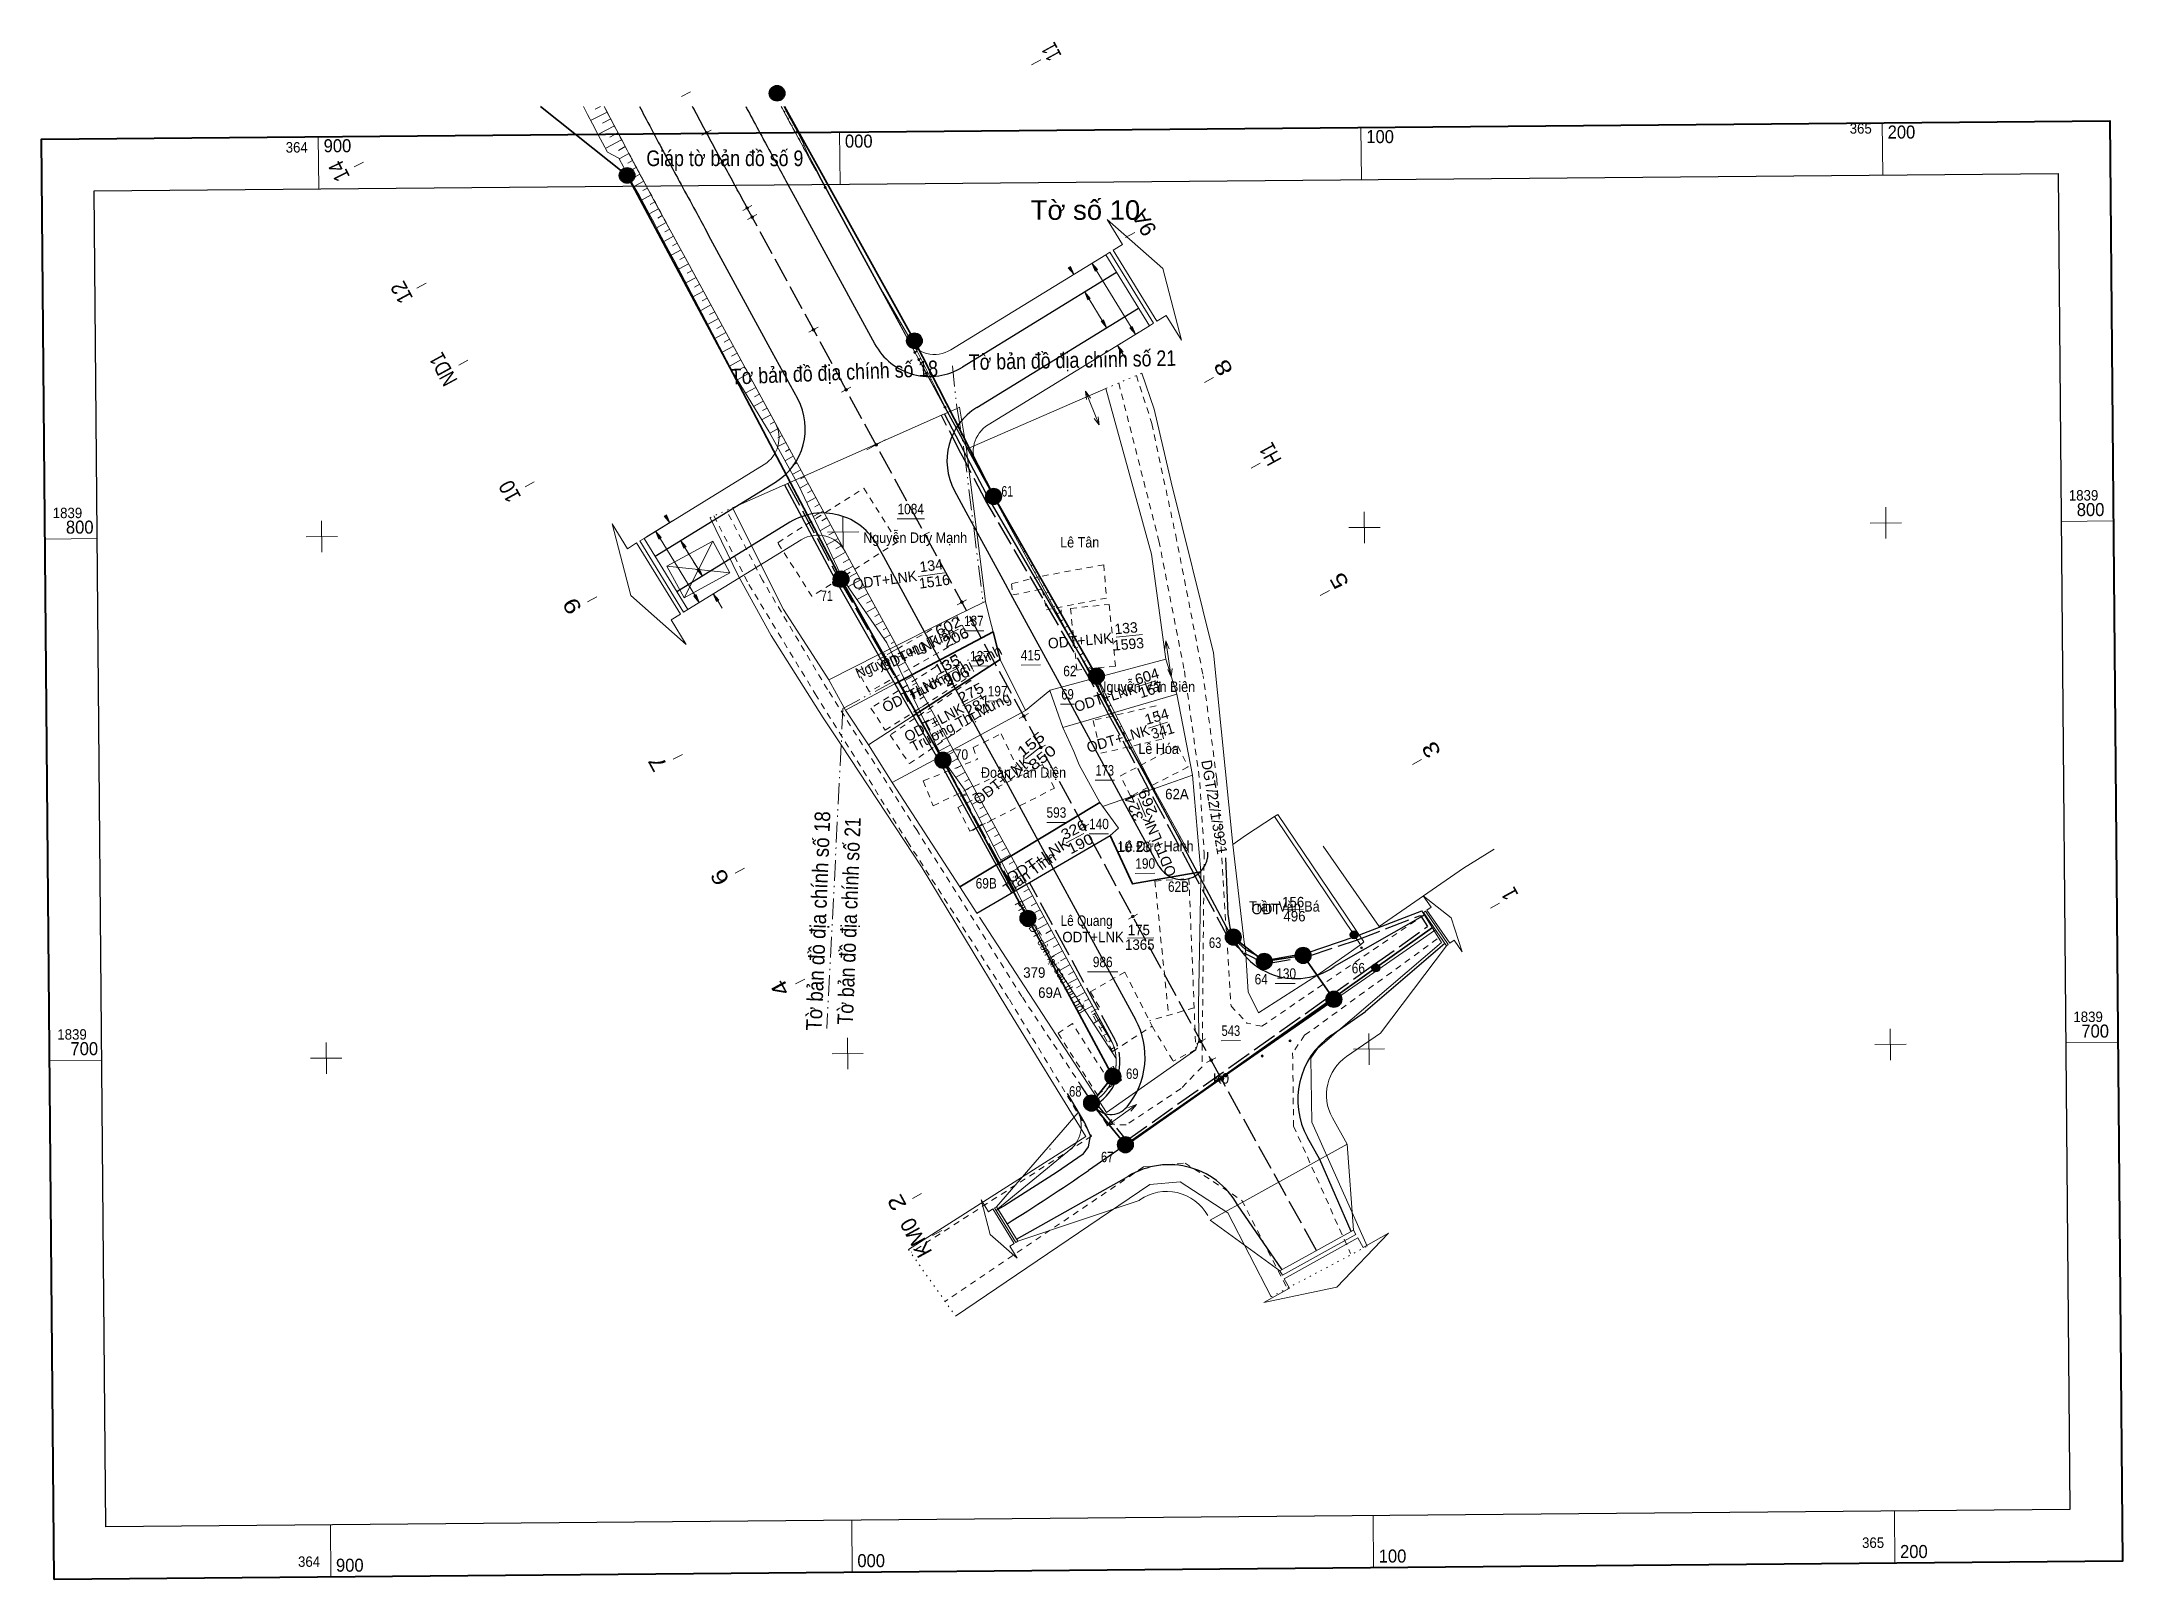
# Model space of a CAD drawing. Header units: metres. Extents: x 364960 to 552629, y 1839099 to 1839886.
# Drawn here: x 551407.5 to 551806.5, y 1839098.6 to 1839393.4 of the extents above; entities outside this region: 2.
import ezdxf
from ezdxf.enums import TextEntityAlignment as Align

# ---------------------------------------------------------------- set-up
doc = ezdxf.new("R2010")
doc.units = ezdxf.units.M
doc.header["$LTSCALE"] = 0.8
doc.header["$PDMODE"] = 32
doc.header["$PDSIZE"] = 0.4
for name, pattern in [('DASH_DOUBLE_DOT', [9.2, 5, -1.2, 0.3, -1.2, 0.3, -1.2]), ('DOTTED', [1.5, 0.3, -1.2]), ('LONG_DASHED', [7.5, 6, -1.5]), ('SHORT_DASHED', [2.7, 1.5, -1.2])]:
    doc.linetypes.add(name, pattern=pattern)
for name, color, linetype, lineweight in [('1', 7, 'Continuous', 13), ('10', 7, 'Continuous', 13), ('13', 7, 'Continuous', 13), ('2', 7, 'Continuous', 13), ('21', 7, 'DASH_DOUBLE_DOT', 13), ('22', 7, 'SHORT_DASHED', 13), ('31', 7, 'Continuous', 13), ('32', 7, 'Continuous', 13), ('49', 7, 'Continuous', 25), ('5', 7, 'Continuous', 13), ('50', 7, 'LONG_DASHED', 25), ('51', 7, 'Continuous', 25), ('52', 7, 'Continuous', 13), ('62', 7, 'Continuous', 25), ('63', 7, 'Continuous', 13), ('9', 7, 'Continuous', 13)]:
    doc.layers.add(name, color=color, linetype=linetype, lineweight=lineweight)
doc.layers.add('15', color=7, linetype='Continuous')
doc.layers.add('54', color=7, linetype='Continuous')

msp = doc.modelspace()

# ---------------------------------------------------------------- texts
at = {"layer": '1', "width": 0.95}
msp.add_text('K0', height=2, dxfattribs=at).set_placement((551633.615, 1839193.61), align=Align.CENTER)
at = {"layer": '13'}
for s, rotation, p in [('134', 7.561, (551578.1834, 1839291.9338)), ('ODT+LNK ', 7.561, (551569.6484, 1839289.2253)), ('1516', 7.561, (551578.7884, 1839288.8787)), ('133', 5.01, (551615.4977, 1839279.9318)), ('ODT+LNK ', 25.533, (551574.729, 1839275.3686)), ('ODT+LNK ', 5.01, (551607.0727, 1839277.5669)), ('1593', 5.01, (551615.9577, 1839276.8666)), ('ODT+LNK ', 26.711, (551575.1755, 1839267.6321)), ('ODT+LNK ', 17.345, (551612.1419, 1839266.7851)), ('ODT+LNK ', 27.834, (551579.3681, 1839262.1222)), ('ODT+LNK ', 16.353, (551614.5184, 1839258.8711)), ('341', 16.353, (551622.7084, 1839260.2545)), ('DGT/22/1/3921', 279.773, (551631.3724, 1839246.4597)), ('ODT+LNK ', 112.552, (551622.5939, 1839239.9015))]:
    msp.add_text(s, height=2, rotation=rotation, dxfattribs=at).set_placement(p, align=Align.CENTER)
for s, height, rotation, width, p in [('602', 1.999, 25.533, 1.15, (551581.7391, 1839280.353)), ('206', 2, 25.533, 1.15, (551583.209, 1839278.233)), ('135', 2, 26.711, 1.15, (551581.5205, 1839272.9977)), ('206', 2, 26.711, 1.15, (551583.3355, 1839270.7501)), ('604', 2, 17.345, 1.05, (551619.7069, 1839270.7374)), ('275', 2, 27.834, 1.15, (551586.0931, 1839267.6366)), ('167', 2, 17.345, 1.05, (551620.4769, 1839268.1705)), ('287', 2, 27.834, 1.15, (551587.3531, 1839265.1966)), ('154', 2, 16.353, 1.05, (551621.5734, 1839263.023)), ('155', 2, 38.505, 1.3, (551597.7924, 1839257.882)), ('ODT+LNK ', 2, 38.505, 1.05, (551592.5324, 1839251.2156)), ('850', 2, 38.505, 1.3, (551599.9624, 1839255.3158)), ('324', 2, 112.552, 1.15, (551617.8593, 1839246.8415)), ('269', 2, 112.552, 1.15, (551620.4952, 1839247.9015)), ('326', 2, 26.94, 1.15, (551605.852, 1839241.4151)), ('ODT+LNK', 2, 32.149, 1.1, (551599.0329, 1839235.5553)), ('190', 2, 26.94, 1.15, (551607.087, 1839238.7127))]:
    msp.add_text(s, height=height, rotation=rotation, dxfattribs=dict(at, width=width)).set_placement(p, align=Align.CENTER)
at = {"layer": '13', "width": 0.95}
for s, p in [('156', (551647.45, 1839227.41)), ('496', (551647.71, 1839224.71)), ('ODT+LNK ', (551609.45, 1839220.72)), ('1365', (551618.045, 1839219.26)), ('175', (551617.865, 1839222.07)), ('379', (551597.825, 1839213.91))]:
    msp.add_text(s, height=2, dxfattribs=at).set_placement(p, align=Align.CENTER)
at = {"layer": '13'}
msp.add_text('ODT', height=2, dxfattribs=at).set_placement((551642.275, 1839226.09), align=Align.CENTER)
at = {"layer": '15'}
for s, width, p in [('Nguyễn Duy Mạnh', 0.9, (551574.97, 1839297.27)), ('Lê Tân', 0.9, (551606.53, 1839296.39)), ('Nguyễn Văn Biên', 0.9, (551619.29, 1839268.7)), ('Lê Hóa', 0.9, (551621.65, 1839256.82)), ('Đoàn Văn Diện', 0.9, (551595.75, 1839252.24)), ('Lê Đức Hanh', 0.9, (551621.195, 1839238.14)), ('Trần Văn Bá', 0.9, (551645.775, 1839226.59)), ('Lê Quang', 0.85, (551607.85, 1839223.86))]:
    msp.add_text(s, height=2, dxfattribs=dict(at, width=width)).set_placement(p, align=Align.CENTER)
at = {"layer": '15', "width": 0.9}
msp.add_text('Nguyễn Long Tuấn', height=2, rotation=23.271, dxfattribs=at).set_placement((551573.5049, 1839275.2795), align=Align.CENTER)
at = {"layer": '15'}
for s, rotation, p in [('Trương Thị Bình', 27.085, (551583.0447, 1839271.5002)), ('Trương Thị Mừng', 27.639, (551584.1211, 1839262.0712)), ('Trần Tính', 35.525, (551597.504, 1839233.2212))]:
    msp.add_text(s, height=2, rotation=rotation, dxfattribs=at).set_placement(p, align=Align.CENTER)
at = {"layer": '2', "width": 0.85}
msp.add_text('Giáp tờ bản đồ số 9', height=3, dxfattribs=at).set_placement((551538.485, 1839369.49), align=Align.CENTER)
at = {"layer": '2'}
msp.add_text('Phần DT còn lại sau thu hồi', height=1.5, rotation=300.536, dxfattribs=at).set_placement((551600.2429, 1839217.4861), align=Align.CENTER)
at = {"layer": '21'}
for s, rotation, width, p in [('Tờ bản đồ địa chính số 18', 2.372, 0.85, (551559.5529, 1839328.4285)), ('Tờ bản đồ địa chính số 21', 1.177, 0.85, (551605.1692, 1839330.8134)), ('Tờ bản đồ địa chính số 18', 87.676, 0.9, (551557.8843, 1839224.7392)), ('Tờ bản đồ địa chính số 21', 87.813, 0.85, (551563.7913, 1839224.7528))]:
    msp.add_text(s, height=3, rotation=rotation, dxfattribs=dict(at, width=width)).set_placement(p, align=Align.CENTER)
at = {"layer": '32'}
for s, rotation, width, p in [('11', 118.568, 0.7, (551603.13, 1839390.73)), ('14', 116.303, 0.85, (551466.66, 1839367.48)), ('12', 118.208, 0.9, (551478.77, 1839344.21)), ('ND1', 118.568, 0.8, (551487.33, 1839328.43)), ('8', 118.568, 1.25, (551636.02, 1839330.32)), ('H1', 118.568, 0.8, (551645.35, 1839313.2)), ('10', 118.568, 0.9, (551499.5, 1839306.08)), ('5', 118.568, 1.25, (551658.26, 1839289.49)), ('9', 118.568, 1.25, (551511.17, 1839284.64)), ('3', 118.568, 1.25, (551675.9, 1839257.09)), ('7', 118.568, 1.25, (551527.59, 1839254.48)), ('6', 118.568, 1.25, (551539.49, 1839232.63)), ('1', 118.568, 0.9, (551690.74, 1839229.82)), ('4', 118.568, 1.25, (551551.06, 1839211.37)), ('2', 118.568, 1.25, (551573.44, 1839170.27)), ('KM0', 118.568, 0.95, (551578.31, 1839161.34))]:
    msp.add_text(s, height=3, rotation=rotation, dxfattribs=dict(at, width=width)).set_placement(p)
msp.add_text('9A', height=3, rotation=118.568, dxfattribs=at).set_placement((551621.4, 1839357.18))
at = {"layer": '5'}
for s, width, p in [('1084', 0.85, (551574.125, 1839302.76)), ('137', 0.85, (551586.23, 1839281.31)), ('127', 0.85, (551587.39, 1839274.56)), ('415', 0.85, (551597.125, 1839274.75)), ('197', 0.85, (551590.79, 1839267.85)), ('69', 0.8, (551604.195, 1839267.25)), ('173', 0.8, (551611.325, 1839252.67)), ('593', 0.85, (551602.06, 1839244.58)), ('140', 0.85, (551610.215, 1839242.39)), ('10.23', 0.95, (551616.905, 1839238)), ('190', 0.85, (551619.085, 1839234.81)), ('986', 0.85, (551610.94, 1839215.94)), ('130', 0.85, (551646.115, 1839213.72)), ('130', 0.85, (551646.115, 1839213.72)), ('543', 0.8, (551635.505, 1839202.76))]:
    msp.add_text(s, height=2, dxfattribs=dict(at, width=width)).set_placement(p, align=Align.CENTER)
at = {"layer": '54'}
for s, width, p in [('61', 0.75, (551591.51, 1839306.16)), ('71', 0.75, (551556.94, 1839286.14)), ('62', 0.85, (551603.37, 1839271.7)), ('70', 0.85, (551582.59, 1839255.7)), ('62A', 0.95, (551622.91, 1839248.12)), ('69B', 0.85, (551586.58, 1839231.01)), ('62B', 0.85, (551623.45, 1839230.38)), ('63', 0.8, (551631.3, 1839219.63)), ('66', 0.85, (551658.69, 1839214.75)), ('64', 0.85, (551640.07, 1839212.64)), ('69A', 0.95, (551598.56, 1839210.06)), ('69', 0.8, (551615.42, 1839194.52)), ('68', 0.8, (551604.49, 1839191.13)), ('67', 0.8, (551610.61, 1839178.56))]:
    msp.add_text(s, height=2, dxfattribs=dict(at, width=width)).set_placement(p)
at = {"layer": '63', "width": 0.95}
for s, height, p in [('100', 2.5, (551661.48, 1839373.9)), ('200', 2.5, (551761.45, 1839374.77)), ('900', 2.5, (551461.55, 1839372.15)), ('000', 2.5, (551561.51, 1839373.03)), ('1839', 2, (551409.6, 1839302.01)), ('1839', 2, (551796.19, 1839305.39)), ('800', 2.5, (551797.71, 1839302.41)), ('800', 2.5, (551412.13, 1839299.04)), ('1839', 2, (551797.06, 1839205.43)), ('700', 2.5, (551798.59, 1839202.44)), ('1839', 2, (551410.48, 1839202.05)), ('700', 2.5, (551413, 1839199.07)), ('200', 2.5, (551763.83, 1839102.68)), ('900', 2.5, (551463.92, 1839100.06)), ('000', 2.5, (551563.89, 1839100.93)), ('100', 2.5, (551663.86, 1839101.81))]:
    msp.add_text(s, height=height, dxfattribs=at).set_placement(p)
for s, p in [('365', (551758.41, 1839375.71)), ('364', (551458.51, 1839372.09)), ('365', (551760.78, 1839104.62)), ('364', (551460.88, 1839100.99))]:
    msp.add_text(s, height=2, dxfattribs=at).set_placement(p, align=Align.RIGHT)
at = {"layer": '63', "width": 1.05}
msp.add_text('Tờ số 10', height=3.75, dxfattribs=at).set_placement((551607.625, 1839359.2), align=Align.CENTER)

# ---------------------------------------------------------------- hatches: boundary and pattern name
at = {"layer": '32'}
for points in [[(551549.99, 1839383.45, 1), (551546.99, 1839383.45, 1)], [(551521.24, 1839367.7, 1), (551518.24, 1839367.7, 1)], [(551604.78, 1839350.26), (551605.39, 1839348.75), (551604.33, 1839349.98)], [(551609.46, 1839349.38), (551608.85, 1839350.88), (551609.91, 1839349.66)], [(551608.09, 1839343.84), (551607.48, 1839345.35), (551608.55, 1839344.12)], [(551608.09, 1839343.84), (551607.48, 1839345.35), (551608.55, 1839344.12)], [(551611.06, 1839340.03), (551611.67, 1839338.53), (551610.61, 1839339.75)], [(551611.06, 1839340.03), (551611.67, 1839338.53), (551610.61, 1839339.75)], [(551576.32, 1839336.01, 1), (551573.32, 1839336.01, 1)], [(551616.61, 1839338.75), (551617.22, 1839337.25), (551616.16, 1839338.47)], [(551614.38, 1839333.62), (551613.77, 1839335.12), (551614.83, 1839333.9)], [(551591.51, 1839306.17, 1), (551588.51, 1839306.17, 1)], [(551527.29, 1839302.64), (551527.9, 1839301.14), (551526.83, 1839302.36)], [(551525.82, 1839297.99), (551525.21, 1839299.49), (551526.27, 1839298.27)], [(551530.6, 1839296.23), (551529.99, 1839297.73), (551531.06, 1839296.51)], [(551530.6, 1839296.23), (551529.99, 1839297.73), (551531.06, 1839296.51)], [(551533.57, 1839292.42), (551534.18, 1839290.92), (551533.11, 1839292.14)], [(551533.57, 1839292.42), (551534.18, 1839290.92), (551533.11, 1839292.14)], [(551562.26, 1839290.32, 1), (551559.26, 1839290.32, 1)], [(551532.97, 1839287.36), (551533.58, 1839285.86), (551532.52, 1839287.08)], [(551536.88, 1839286.01), (551536.27, 1839287.51), (551537.34, 1839286.28)], [(551611.22, 1839271.74, 1), (551608.22, 1839271.74, 1)], [(551581.8, 1839255.62, 1), (551578.8, 1839255.62, 1)], [(551598.09, 1839225.3, 1), (551595.09, 1839225.3, 1)], [(551637.47, 1839221.7, 1), (551634.47, 1839221.7, 1)], [(551643.41, 1839217.04, 1), (551640.41, 1839217.04, 1)], [(551650.87, 1839218.2, 1), (551647.87, 1839218.2, 1)], [(551656.76, 1839209.78, 1), (551653.76, 1839209.78, 1)], [(551614.38, 1839194.98, 1), (551611.38, 1839194.98, 1)], [(551610.29, 1839189.9, 1), (551607.29, 1839189.9, 1)], [(551616.79, 1839181.91, 1), (551613.79, 1839181.91, 1)]]:
    msp.add_hatch(color=256, dxfattribs=at).paths.add_polyline_path(points)
at = {"layer": '51'}
for points in [[(551589.8909, 1839305.6884, 1), (551588.3909, 1839305.6884, 1)], [(551560.688, 1839289.6669, 1), (551559.188, 1839289.6669, 1)], [(551609.8654, 1839271.4613, 1), (551608.3654, 1839271.4613, 1)], [(551580.5251, 1839255.1487, 1), (551579.0251, 1839255.1487, 1)], [(551636.4738, 1839221.7259, 1), (551634.9738, 1839221.7259, 1)], [(551659.9, 1839222.14, 1), (551658.4, 1839222.14, 1)], [(551643.03, 1839217.3, 1), (551641.53, 1839217.3, 1)], [(551664.04, 1839215.8, 1), (551662.54, 1839215.8, 1)], [(551613.6246, 1839194.8126, 1), (551612.1246, 1839194.8126, 1)], [(551609.5803, 1839189.6985, 1), (551608.0803, 1839189.6985, 1)], [(551616.1481, 1839181.7678, 1), (551614.6481, 1839181.7678, 1)]]:
    msp.add_hatch(color=256, dxfattribs=at).paths.add_polyline_path(points)

# ---------------------------------------------------------------- linework, layer by layer
at = {"layer": '1'}
msp.add_line((551608.05, 1839215.05), (551613.82, 1839215.05), dxfattribs=at)
msp.add_lwpolyline([(551612.47, 1839202.11), (551603.56, 1839218.47), (551596.3, 1839231.81)], dxfattribs=at)
msp.add_arc((551604.5348, 1839197.8586), 8.9999, 307.18339, 28.56796, dxfattribs=at)
at = {"layer": '10', "linetype": 'DOTTED'}
for p, q in [((551611.55, 1839326.87), (551618.41, 1839329.8)), ((551535.64, 1839302.1), (551539.97, 1839304.01)), ((551573.69, 1839161.8), (551582.74, 1839149.02)), ((551643.21, 1839152.74), (551661.67, 1839162.46))]:
    msp.add_line(p, q, dxfattribs=at)
at = {"layer": '10'}
for p, q in [((551620.3, 1839295.12), (551623.02, 1839275)), ((551589.32, 1839282.64), (551589.92, 1839280.23)), ((551609.2, 1839271.29), (551623.02, 1839275)), ((551600.78, 1839269), (551596.13, 1839265.11)), ((551603.32, 1839261.91), (551600.78, 1839269)), ((551612.75, 1839264.66), (551625.16, 1839268.29)), ((551566.04, 1839258.56), (551561.62, 1839265.22)), ((551603.32, 1839261.91), (551612.75, 1839264.66)), ((551570.58, 1839251.32), (551566.04, 1839258.56)), ((551606.44, 1839254.74), (551610.37, 1839247.48)), ((551570.58, 1839251.32), (551583.55, 1839231.34)), ((551610.37, 1839247.48), (551613.96, 1839242.61)), ((551643.9, 1839244.8), (551644.52, 1839245.23)), ((551612.34, 1839241.18), (551613.96, 1839242.61)), ((551663.93, 1839223.76), (551653.19, 1839239.13)), ((551586.82, 1839226.27), (551583.55, 1839231.34)), ((551672.14, 1839226.73), (551675.93, 1839220.66)), ((551652, 1839214.34), (551660.38, 1839220.23)), ((551660.38, 1839220.23), (551661.03, 1839220.81)), ((551652, 1839214.34), (551640.84, 1839207.18))]:
    msp.add_line(p, q, dxfattribs=at)
at = {"layer": '10', "lineweight": 25}
msp.add_line((551650.13, 1839218.68), (551659.33, 1839221.79), dxfattribs=at)
at = {"layer": '10'}
for points in [[(551618.41, 1839329.8), (551620.79, 1839322.93), (551624.04, 1839308.89), (551632.18, 1839276.19), (551635.89, 1839239.46)], [(551584.82, 1839315.25), (551611.55, 1839326.87), (551620.3, 1839295.12)], [(551558.39, 1839270.99), (551549.72, 1839284.49), (551539.97, 1839304.01), (551549.89, 1839308.4), (551580.62, 1839321.99), (551583.01, 1839323.06), (551583.48, 1839323.27), (551584.82, 1839315.25)], [(551584.82, 1839315.25), (551585.04, 1839313.53), (551588.47, 1839286.04)], [(551535.64, 1839302.1), (551541.08, 1839290.92), (551547.38, 1839279.51), (551557.33, 1839263.76), (551560.79, 1839258.53), (551576.32, 1839234.99), (551592.57, 1839208.15), (551607.69, 1839183.47), (551573.69, 1839161.8)], [(551558.39, 1839270.99), (551567.9, 1839275.79), (551582.9, 1839283.37), (551588.01, 1839285.82), (551588.47, 1839286.04)], [(551561.62, 1839265.22), (551571.09, 1839270.24), (551589.92, 1839280.23)], [(551589.92, 1839280.23), (551591.26, 1839274.9), (551596.13, 1839265.11)], [(551566.04, 1839258.56), (551574.61, 1839264.12), (551591.26, 1839274.9)], [(551623.02, 1839275), (551625.16, 1839268.29), (551628.17, 1839252.73), (551629.77, 1839234.23)], [(551561.62, 1839265.22), (551561.37, 1839265.66), (551558.39, 1839270.99)], [(551600.78, 1839269), (551600.84, 1839269.04), (551609.2, 1839271.29)], [(551570.58, 1839251.32), (551579.27, 1839256.02), (551596.13, 1839265.11)], [(551606.44, 1839254.74), (551605.39, 1839257.26), (551603.32, 1839261.91)], [(551610.88, 1839246.75), (551620.54, 1839250.09), (551628.17, 1839252.73)], [(551659.33, 1839221.79), (551643.9, 1839244.8), (551638.3, 1839241.16), (551635.89, 1839239.46)], [(551629.77, 1839234.23), (551629.09, 1839234.11), (551616.64, 1839231.89), (551612.34, 1839241.18)], [(551635.89, 1839239.46), (551638.05, 1839220.75), (551638.24, 1839219.78), (551638.32, 1839219.34)], [(551685.98, 1839238.58), (551680.09, 1839234.9), (551663.93, 1839223.76)], [(551629.77, 1839234.23), (551629.74, 1839232.89), (551629.33, 1839208.58), (551629.39, 1839201.87), (551628.8, 1839200.11), (551611.69, 1839188.06), (551609.81, 1839190.94), (551587.29, 1839225.54)], [(551675.93, 1839220.66), (551652.19, 1839200.4), (551650.87, 1839198.48), (551651.04, 1839186.24), (551661.67, 1839162.46)], [(551638.32, 1839219.34), (551638.84, 1839211.2), (551640.84, 1839207.18)], [(551582.74, 1839149.02), (551619.97, 1839174.25), (551625.82, 1839174.81), (551634.93, 1839168.82), (551643.21, 1839152.74)]]:
    msp.add_lwpolyline(points, dxfattribs=at)
at = {"layer": '13'}
for p, q in [((551575.58, 1839290.84), (551580.61, 1839291.55)), ((551579.85, 1839279.07), (551583.29, 1839280.75)), ((551613.53, 1839279.19), (551618.55, 1839279.68)), ((551579.94, 1839271.62), (551583.34, 1839273.37)), ((551617.47, 1839269.67), (551621.12, 1839270.84)), ((551584.12, 1839266.07), (551587.5, 1839267.89)), ((551619.7, 1839261.78), (551623.33, 1839262.88)), ((551596.16, 1839255.87), (551599.13, 1839258.27)), ((551619.22, 1839244.73), (551617.72, 1839248.25)), ((551603.94, 1839239.79), (551607.34, 1839241.55)), ((551645.57, 1839227.01), (551649.42, 1839227.04)), ((551615.68, 1839221.52), (551620.72, 1839221.56))]:
    msp.add_line(p, q, dxfattribs=at)
at = {"layer": '2'}
for p, q in [((551610.28, 1839319.88), (551607.61, 1839326.36)), ((551607.61, 1839326.36), (551607.81, 1839324.73)), ((551607.61, 1839326.36), (551608.62, 1839325.04)), ((551610.28, 1839319.88), (551609.32, 1839321.14)), ((551610.28, 1839319.88), (551610.07, 1839321.45)), ((551623.02, 1839278.51), (551622.83, 1839276.87)), ((551624.08, 1839271.59), (551623.02, 1839278.51)), ((551623.02, 1839278.51), (551623.69, 1839276.98)), ((551624.08, 1839271.59), (551623.44, 1839273.03)), ((551624.08, 1839271.59), (551624.25, 1839273.16))]:
    msp.add_line(p, q, dxfattribs=at)
at = {"layer": '21'}
msp.add_line((551570.85, 1839270.67), (551561.37, 1839265.66), dxfattribs=at)
for points in [[(551582.12, 1839331.23), (551582.98, 1839323.21), (551583.01, 1839323.06)], [(551583.01, 1839323.06), (551584.32, 1839315.18), (551584.37, 1839314.81)], [(551584.37, 1839314.81), (551587.98, 1839285.95), (551588.01, 1839285.82)], [(551561.37, 1839265.66), (551561.13, 1839265.53), (551560.79, 1839258.53), (551558.05, 1839204.19)]]:
    msp.add_lwpolyline(points, dxfattribs=at)
at = {"layer": '22'}
for p, q in [((551611.15, 1839293.09), (551611.67, 1839286.7)), ((551611.67, 1839286.7), (551600.17, 1839284.45)), ((551632.81, 1839251.98), (551630.2, 1839271.78)), ((551586.07, 1839258.02), (551591.45, 1839260.65)), ((551591.47, 1839260.66), (551594.43, 1839254.45)), ((551586.07, 1839258.02), (551586.94, 1839255.8)), ((551576.54, 1839251.63), (551586.94, 1839255.8)), ((551578.41, 1839246.88), (551594.43, 1839254.45)), ((551576.54, 1839251.63), (551578.41, 1839246.88)), ((551629.57, 1839251.34), (551630.39, 1839237.86)), ((551632.81, 1839251.98), (551635.54, 1839208.51)), ((551620.96, 1839232.47), (551623.57, 1839206.72)), ((551620.97, 1839232.44), (551627.47, 1839232.92)), ((551641.45, 1839204.6), (551672.44, 1839225.89)), ((551649.65, 1839202.88), (551675.74, 1839221.81)), ((551635.54, 1839208.48), (551638.65, 1839205.16)), ((551612.83, 1839199.79), (551620.4, 1839204.64)), ((551628.47, 1839208.14), (551619.89, 1839205.66)), ((551620.4, 1839204.64), (551624.47, 1839197.91)), ((551641.45, 1839204.6), (551638.64, 1839205.2)), ((551612.97, 1839196.9), (551614.56, 1839194.31)), ((551618.76, 1839177.65), (551580.77, 1839151.91))]:
    msp.add_line(p, q, dxfattribs=at)
for points in [[(551617.39, 1839329.36), (551620.38, 1839320.13), (551624.93, 1839298.71), (551630.2, 1839271.78)], [(551614, 1839327.92), (551621.7, 1839297.67), (551626.6, 1839272.74), (551629.57, 1839251.38)], [(551536.4, 1839302.43), (551543.1, 1839289.27), (551555.83, 1839268.31), (551573.51, 1839240.01)], [(551575.33, 1839242.16), (551558.16, 1839269.16), (551545.68, 1839290.15), (551538.81, 1839303.49)], [(551611.15, 1839293.09), (551598.94, 1839290.83), (551593.46, 1839289.44), (551593.69, 1839287.29), (551599.34, 1839288.42), (551600.17, 1839284.45)], [(551630.39, 1839237.86), (551629.99, 1839196.86), (551625.97, 1839192.68), (551615.44, 1839185.7), (551611.74, 1839185.78), (551595.43, 1839210.31), (551575.33, 1839242.16)], [(551573.51, 1839240.01), (551593.04, 1839209.75), (551608.8, 1839183.57), (551574.3, 1839161.31)], [(551627.46, 1839232.95), (551628.8, 1839200.15), (551624.46, 1839197.95)], [(551612.83, 1839199.79), (551608.72, 1839207.31), (551610.33, 1839208.26), (551608.55, 1839211.21), (551615.17, 1839215.01), (551620.4, 1839204.64)], [(551612.97, 1839196.9), (551611.06, 1839195.82), (551605.14, 1839205.17), (551602.41, 1839203.26)], [(551602.41, 1839203.26), (551609.85, 1839191.51), (551614.56, 1839194.31)], [(551649.65, 1839202.88), (551647.36, 1839199.54), (551647.54, 1839185.47), (551658.47, 1839161.03)], [(551618.76, 1839177.65), (551626.72, 1839178.4), (551637.63, 1839171.23), (551646.33, 1839154.35)]]:
    msp.add_lwpolyline(points, dxfattribs=at)
for points in [[(551565.13, 1839307.73), (551571.63, 1839297.45), (551555.14, 1839287.03), (551548.64, 1839297.31)], [(551612.15, 1839285.47), (551613.38, 1839273.64), (551605.99, 1839272.87), (551604.76, 1839284.7)], [(551566.2, 1839268.74), (551563.98, 1839272.67), (551582.9, 1839283.37), (551585.13, 1839279.44)], [(551566.5, 1839265.59), (551569.21, 1839261.35), (551585.36, 1839271.67), (551582.66, 1839275.9)], [(551570.16, 1839260.44), (551573.86, 1839254.95), (551589.31, 1839265.37), (551585.6, 1839270.86)], [(551622.62, 1839259.72), (551621.16, 1839266.02), (551609.12, 1839263.25), (551610.58, 1839256.94)], [(551614.34, 1839252.63), (551625.31, 1839258.34), (551627.32, 1839254.31), (551616.28, 1839248.7)], [(551599.37, 1839254.79), (551583.16, 1839246.56), (551585.47, 1839242.01), (551601.68, 1839250.25)]]:
    msp.add_lwpolyline(points, close=True, dxfattribs=at)
at = {"layer": '31'}
msp.add_line((551644.52, 1839245.23), (551661.03, 1839220.81), dxfattribs=at)
msp.add_lwpolyline([(551660.38, 1839220.23), (551659.33, 1839221.79), (551643.9, 1839244.8)], dxfattribs=at)
at = {"layer": '32'}
for p, q in [((551597.3, 1839388.9), (551599.05, 1839389.85)), ((551512.15, 1839379.4), (551511.38, 1839380.9)), ((551515.9, 1839379.86), (551512.85, 1839378.28)), ((551514.64, 1839380.9), (551513.64, 1839380.38)), ((551530.15, 1839382.81), (551531.92, 1839383.74)), ((551550.62, 1839379.32), (551549.8, 1839380.9)), ((551549.83, 1839379.92), (551550.02, 1839380.02)), ((551517.29, 1839377.2), (551514.24, 1839375.6)), ((551516.59, 1839378.53), (551515.02, 1839377.71)), ((551517.99, 1839375.87), (551516.42, 1839375.05)), ((551534.08, 1839375.42), (551535.84, 1839376.37)), ((551534.08, 1839375.42), (551535.84, 1839376.37)), ((551534.87, 1839375.85), (551535.05, 1839375.94)), ((551550.54, 1839378.6), (551550.82, 1839378.74)), ((551551.26, 1839377.28), (551551.44, 1839377.37)), ((551551.97, 1839375.96), (551552.25, 1839376.11)), ((551518.69, 1839374.55), (551515.64, 1839372.94)), ((551519.39, 1839373.22), (551518.07, 1839372.48)), ((551520.09, 1839371.9), (551518.33, 1839370.96)), ((551552.69, 1839374.64), (551552.87, 1839374.74)), ((551553.4, 1839373.32), (551553.61, 1839373.43)), ((551554.12, 1839372), (551554.19, 1839372.04)), ((551469.19, 1839370.26), (551467.4, 1839369.38)), ((551521.5, 1839369.25), (551519.74, 1839368.31)), ((551520.8, 1839370.57), (551519.87, 1839370.08)), ((551522.21, 1839367.93), (551521.29, 1839367.43)), ((551537.12, 1839369.79), (551538.88, 1839370.74)), ((551537.12, 1839369.79), (551538.88, 1839370.74)), ((551537.91, 1839370.21), (551538.09, 1839370.31)), ((551554.84, 1839370.69), (551554.89, 1839370.72)), ((551555.55, 1839369.37), (551555.63, 1839369.41)), ((551556.27, 1839368.05), (551556.31, 1839368.07)), ((551522.92, 1839366.61), (551521.17, 1839365.66)), ((551524.35, 1839363.97), (551522.64, 1839363.04)), ((551523.64, 1839365.29), (551522.73, 1839364.8)), ((551556.99, 1839366.73), (551557.03, 1839366.76)), ((551558.42, 1839364.1), (551558.47, 1839364.12)), ((551525.78, 1839361.33), (551524.07, 1839360.4)), ((551525.06, 1839362.65), (551524.17, 1839362.16)), ((551526.49, 1839360.01), (551525.6, 1839359.52)), ((551541.9, 1839360.98), (551543.66, 1839361.94)), ((551542.69, 1839361.41), (551542.87, 1839361.51)), ((551542.85, 1839359.25), (551544.6, 1839360.21)), ((551542.85, 1839359.25), (551544.6, 1839360.21)), ((551559.14, 1839362.78), (551559.15, 1839362.79)), ((551559.86, 1839361.46), (551559.91, 1839361.49)), ((551560.58, 1839360.15), (551560.59, 1839360.15)), ((551527.21, 1839358.69), (551525.48, 1839357.75)), ((551528.64, 1839356.06), (551526.88, 1839355.1)), ((551527.93, 1839357.38), (551527, 1839356.87)), ((551543.64, 1839359.68), (551543.81, 1839359.78)), ((551561.29, 1839358.83), (551561.34, 1839358.86)), ((551562.01, 1839357.51), (551562.03, 1839357.52)), ((551562.73, 1839356.19), (551562.78, 1839356.22)), ((551615.32, 1839355.8), (551617.08, 1839356.75)), ((551530.08, 1839353.42), (551528.31, 1839352.46)), ((551529.36, 1839354.74), (551528.44, 1839354.24)), ((551530.8, 1839352.11), (551529.86, 1839351.6)), ((551563.44, 1839354.88), (551563.46, 1839354.89)), ((551564.16, 1839353.56), (551564.22, 1839353.59)), ((551564.88, 1839352.24), (551564.9, 1839352.26)), ((551611.51, 1839352.51), (551581.84, 1839334.29)), ((551611.51, 1839352.51), (551619.88, 1839338.88)), ((551531.51, 1839350.79), (551529.71, 1839349.81)), ((551532.95, 1839348.15), (551531.11, 1839347.15)), ((551532.23, 1839349.47), (551531.28, 1839348.95)), ((551565.6, 1839350.93), (551565.65, 1839350.96)), ((551566.31, 1839349.61), (551566.34, 1839349.62)), ((551567.03, 1839348.29), (551567.09, 1839348.32)), ((551604.96, 1839348.49), (551604.84, 1839348.41)), ((551608.71, 1839350.79), (551609.4, 1839351.22)), ((551616.39, 1839338.61), (551609.69, 1839349.52)), ((551481.21, 1839347.06), (551479.44, 1839346.12)), ((551534.38, 1839345.52), (551532.5, 1839344.5)), ((551533.66, 1839346.84), (551532.69, 1839346.31)), ((551535.1, 1839344.2), (551534.11, 1839343.66)), ((551567.75, 1839346.97), (551567.78, 1839346.99)), ((551568.47, 1839345.66), (551568.53, 1839345.69)), ((551569.18, 1839344.34), (551569.21, 1839344.35)), ((551569.34, 1839344.4), (551569.39, 1839344.43)), ((551607.06, 1839345.09), (551606.93, 1839345.01)), ((551607.91, 1839345.61), (551608.04, 1839345.69)), ((551610.83, 1839339.89), (551608.32, 1839343.98)), ((551609.16, 1839342.62), (551608.32, 1839343.98)), ((551535.82, 1839342.89), (551533.9, 1839341.84)), ((551537.25, 1839340.25), (551535.29, 1839339.18)), ((551536.53, 1839341.57), (551535.52, 1839341.02)), ((551569.9, 1839343.02), (551569.95, 1839343.05)), ((551570.1, 1839343.1), (551570.05, 1839343.08)), ((551570.62, 1839341.7), (551570.61, 1839341.7)), ((551570.85, 1839341.8), (551570.8, 1839341.78)), ((551571.33, 1839340.39), (551571.37, 1839340.41)), ((551571.61, 1839340.51), (551571.51, 1839340.45)), ((551610, 1839341.26), (551610.83, 1839339.89)), ((551538.69, 1839337.62), (551536.69, 1839336.53)), ((551537.97, 1839338.93), (551536.93, 1839338.37)), ((551539.4, 1839336.3), (551538.35, 1839335.72)), ((551554.61, 1839337.64), (551556.37, 1839338.6)), ((551555.4, 1839338.07), (551555.58, 1839338.17)), ((551572.05, 1839339.07), (551572.02, 1839339.05)), ((551572.36, 1839339.21), (551572.21, 1839339.12)), ((551572.77, 1839337.75), (551572.79, 1839337.76)), ((551573.11, 1839337.92), (551572.97, 1839337.83)), ((551573.49, 1839336.43), (551573.43, 1839336.4)), ((551573.87, 1839336.62), (551573.62, 1839336.47)), ((551619.88, 1839338.88), (551588.97, 1839319.89)), ((551611.25, 1839338.27), (551611.12, 1839338.19)), ((551612.1, 1839338.79), (551612.23, 1839338.87)), ((551617.08, 1839337.16), (551617.78, 1839337.59)), ((551489.21, 1839332.29), (551487.45, 1839331.33)), ((551540.12, 1839334.98), (551538.08, 1839333.87)), ((551541.55, 1839332.35), (551539.48, 1839331.22)), ((551540.84, 1839333.66), (551539.76, 1839333.08)), ((551574.2, 1839335.12), (551574.21, 1839335.12)), ((551574.62, 1839335.32), (551574.42, 1839335.22)), ((551574.96, 1839333.72), (551574.88, 1839333.67)), ((551575.37, 1839334.02), (551575.01, 1839333.84)), ((551576.04, 1839332.68), (551575.84, 1839332.58)), ((551614.19, 1839335.38), (551614.32, 1839335.46)), ((551615.44, 1839332.4), (551614.6, 1839333.76)), ((551542.99, 1839329.71), (551540.95, 1839328.6)), ((551542.27, 1839331.03), (551541.18, 1839330.43)), ((551543.71, 1839328.39), (551542.68, 1839327.83)), ((551576.4, 1839331.09), (551576.32, 1839331.04)), ((551576.71, 1839331.34), (551576.45, 1839331.21)), ((551577.37, 1839329.99), (551577.23, 1839329.92)), ((551577.83, 1839328.45), (551577.76, 1839328.41)), ((551578.04, 1839328.65), (551577.9, 1839328.58)), ((551630.43, 1839328.04), (551632.19, 1839329)), ((551544.42, 1839327.08), (551542.52, 1839326.04)), ((551545.86, 1839324.44), (551544.09, 1839323.48)), ((551545.14, 1839325.76), (551544.18, 1839325.24)), ((551560.87, 1839326.15), (551562.63, 1839327.1)), ((551561.66, 1839326.58), (551561.84, 1839326.67)), ((551578.55, 1839327.13), (551578.56, 1839327.14)), ((551578.7, 1839327.3), (551578.62, 1839327.26)), ((551579.27, 1839325.82), (551579.21, 1839325.78)), ((551579.37, 1839325.96), (551579.34, 1839325.95)), ((551579.99, 1839324.5), (551580, 1839324.51)), ((551580.03, 1839324.61), (551580, 1839324.6)), ((551547.29, 1839321.81), (551545.65, 1839320.92)), ((551546.58, 1839323.12), (551545.68, 1839322.64)), ((551548.01, 1839320.49), (551547.18, 1839320.04)), ((551580.7, 1839323.18), (551580.65, 1839323.15)), ((551581.42, 1839321.86), (551581.44, 1839321.87)), ((551582.14, 1839320.55), (551582.09, 1839320.52)), ((551548.73, 1839319.17), (551547.21, 1839318.35)), ((551549.44, 1839317.86), (551548.64, 1839317.42)), ((551550.16, 1839316.54), (551548.65, 1839315.72)), ((551565.73, 1839315.12), (551569.25, 1839317.04)), ((551566.61, 1839315.6), (551568.37, 1839316.56)), ((551566.61, 1839315.6), (551568.37, 1839316.56)), ((551567.4, 1839316.03), (551567.58, 1839316.13)), ((551582.85, 1839319.23), (551582.88, 1839319.24)), ((551583.57, 1839317.91), (551583.53, 1839317.89)), ((551584.29, 1839316.59), (551584.31, 1839316.61)), ((551523.01, 1839298.14), (551546.01, 1839312.27)), ((551550.88, 1839315.22), (551550.08, 1839314.79)), ((551551.6, 1839313.9), (551550.1, 1839313.09)), ((551552.31, 1839312.59), (551551.52, 1839312.16)), ((551585.01, 1839315.28), (551584.97, 1839315.26)), ((551585.72, 1839313.96), (551585.75, 1839313.98)), ((551586.44, 1839312.64), (551586.41, 1839312.63)), ((551639.38, 1839311.6), (551641.14, 1839312.56)), ((551501.92, 1839308.95), (551500.16, 1839308)), ((551553.03, 1839311.27), (551551.54, 1839310.46)), ((551553.75, 1839309.95), (551552.96, 1839309.52)), ((551554.47, 1839308.63), (551552.97, 1839307.82)), ((551587.16, 1839311.33), (551587.19, 1839311.34)), ((551587.88, 1839310.01), (551587.85, 1839310)), ((551588.59, 1839308.69), (551588.63, 1839308.71)), ((551555.9, 1839306), (551554.25, 1839305.1)), ((551555.18, 1839307.32), (551554.35, 1839306.86)), ((551556.62, 1839304.68), (551555.71, 1839304.19)), ((551589.31, 1839307.37), (551589.29, 1839307.36)), ((551590.03, 1839306.06), (551590.07, 1839306.08)), ((551590.74, 1839304.74), (551590.76, 1839304.75)), ((551523.43, 1839298.4), (551528.45, 1839301.48)), ((551557.33, 1839303.36), (551555.53, 1839302.38)), ((551558.77, 1839300.73), (551556.81, 1839299.66)), ((551558.05, 1839302.05), (551557.07, 1839301.51)), ((551591.46, 1839303.42), (551591.53, 1839303.46)), ((551592.18, 1839302.1), (551592.26, 1839302.15)), ((551592.9, 1839300.79), (551592.99, 1839300.84)), ((551524.78, 1839299.23), (551524.65, 1839299.15)), ((551532.75, 1839287.22), (551526.05, 1839298.13)), ((551529.57, 1839297.47), (551529.44, 1839297.39)), ((551530.42, 1839297.99), (551530.54, 1839298.07)), ((551533.34, 1839292.28), (551530.83, 1839296.37)), ((551531.67, 1839295.01), (551530.83, 1839296.37)), ((551553.14, 1839297.87), (551531.38, 1839284.5)), ((551536.19, 1839297.58), (551539.46, 1839291.51)), ((551560.2, 1839298.1), (551558.1, 1839296.95)), ((551559.49, 1839299.41), (551558.43, 1839298.84)), ((551560.92, 1839296.78), (551559.79, 1839296.16)), ((551575.98, 1839298.4), (551577.74, 1839299.35)), ((551593.61, 1839299.47), (551593.75, 1839299.54)), ((551594.33, 1839298.15), (551594.46, 1839298.22)), ((551595.05, 1839296.83), (551595.24, 1839296.94)), ((551527.38, 1839292.83), (551530.66, 1839286.76)), ((551532.5, 1839293.64), (551533.34, 1839292.28)), ((551561.64, 1839295.46), (551559.38, 1839294.23)), ((551563.07, 1839292.83), (551560.66, 1839291.51)), ((551562.36, 1839294.14), (551561.14, 1839293.48)), ((551595.77, 1839295.52), (551595.92, 1839295.6)), ((551596.48, 1839294.2), (551596.74, 1839294.34)), ((551597.2, 1839292.88), (551597.39, 1839292.98)), ((551531.92, 1839289.53), (551534.73, 1839291.26)), ((551533.75, 1839290.65), (551533.63, 1839290.58)), ((551564.51, 1839290.19), (551562.19, 1839288.93)), ((551563.79, 1839291.51), (551562.52, 1839290.81)), ((551565.23, 1839288.87), (551564.09, 1839288.26)), ((551597.92, 1839291.57), (551598.25, 1839291.74)), ((551598.64, 1839290.25), (551598.86, 1839290.37)), ((551599.35, 1839288.93), (551599.75, 1839289.15)), ((551652.66, 1839287.21), (551654.42, 1839288.17)), ((551513.92, 1839286.91), (551512.16, 1839285.95)), ((551533.16, 1839285.59), (551533.03, 1839285.52)), ((551536.7, 1839287.77), (551536.83, 1839287.85)), ((551537.95, 1839284.78), (551537.11, 1839286.15)), ((551565.94, 1839287.56), (551563.91, 1839286.45)), ((551567.38, 1839284.92), (551565.62, 1839283.96)), ((551566.66, 1839286.24), (551565.67, 1839285.7)), ((551583.04, 1839285.42), (551584.8, 1839286.38)), ((551583.83, 1839285.85), (551584.01, 1839285.95)), ((551600.07, 1839287.61), (551600.33, 1839287.75)), ((551600.79, 1839286.3), (551601.24, 1839286.54)), ((551601.5, 1839284.98), (551601.78, 1839285.13)), ((551602.97, 1839283.69), (551602.98, 1839284.45)), ((551568.09, 1839283.6), (551567.24, 1839283.14)), ((551568.81, 1839282.29), (551567.34, 1839281.48)), ((551569.53, 1839280.97), (551568.82, 1839280.58)), ((551584.93, 1839281.96), (551586.69, 1839282.91)), ((551585.72, 1839282.39), (551585.9, 1839282.48)), ((551602.22, 1839283.66), (551602.72, 1839283.93)), ((551602.94, 1839282.34), (551603.24, 1839282.51)), ((551603.66, 1839281.03), (551604.2, 1839281.32)), ((551570.25, 1839279.65), (551569.05, 1839279)), ((551570.96, 1839278.33), (551570.36, 1839278.01)), ((551571.68, 1839277.02), (551570.5, 1839276.38)), ((551604.37, 1839279.71), (551604.7, 1839279.89)), ((551605.09, 1839278.39), (551605.68, 1839278.71)), ((551605.81, 1839277.07), (551606.16, 1839277.27)), ((551606.53, 1839275.76), (551607.17, 1839276.11)), ((551572.4, 1839275.7), (551571.73, 1839275.34)), ((551573.12, 1839274.38), (551571.81, 1839273.67)), ((551573.83, 1839273.07), (551573.1, 1839272.67)), ((551607.24, 1839274.44), (551607.62, 1839274.64)), ((551607.96, 1839273.12), (551608.65, 1839273.5)), ((551574.55, 1839271.75), (551573.11, 1839270.96)), ((551575.98, 1839269.11), (551574.41, 1839268.26)), ((551575.27, 1839270.43), (551574.47, 1839270)), ((551608.68, 1839271.8), (551609.08, 1839272.02)), ((551609.39, 1839270.49), (551610.01, 1839270.83)), ((551609.87, 1839271.52), (551609.95, 1839271.56)), ((551610.11, 1839269.17), (551610.38, 1839269.31)), ((551610.54, 1839270.18), (551610.47, 1839270.14)), ((551611.2, 1839268.83), (551611.02, 1839268.74)), ((551577.42, 1839266.48), (551575.71, 1839265.55)), ((551576.7, 1839267.8), (551575.84, 1839267.33)), ((551578.14, 1839265.16), (551577.21, 1839264.65)), ((551594.93, 1839263.59), (551596.69, 1839264.55)), ((551595.72, 1839264.02), (551595.9, 1839264.12)), ((551610.83, 1839267.85), (551611.1, 1839268)), ((551611.55, 1839266.54), (551611.63, 1839266.58)), ((551611.86, 1839267.48), (551611.67, 1839267.39)), ((551612.52, 1839266.14), (551612.1, 1839265.93)), ((551613.2, 1839264.8), (551612.92, 1839264.66)), ((551578.85, 1839263.84), (551577.01, 1839262.84)), ((551580.29, 1839261.21), (551578.32, 1839260.13)), ((551579.57, 1839262.53), (551578.57, 1839261.98)), ((551613.33, 1839263.25), (551613.27, 1839263.22)), ((551613.88, 1839263.46), (551613.48, 1839263.26)), ((551614.05, 1839261.93), (551614.07, 1839261.94)), ((551614.57, 1839262.13), (551614.34, 1839262.01)), ((551614.77, 1839260.62), (551614.74, 1839260.6)), ((551615.25, 1839260.79), (551614.94, 1839260.64)), ((551530.35, 1839256.73), (551528.59, 1839255.78)), ((551581.72, 1839258.57), (551579.62, 1839257.43)), ((551581.01, 1839259.89), (551579.94, 1839259.31)), ((551582.44, 1839257.26), (551581.31, 1839256.64)), ((551598.21, 1839257.57), (551599.97, 1839258.52)), ((551599, 1839258), (551599.18, 1839258.09)), ((551615.49, 1839259.3), (551615.52, 1839259.32)), ((551615.93, 1839259.46), (551615.76, 1839259.37)), ((551616.62, 1839258.12), (551616.41, 1839258.02)), ((551583.16, 1839255.94), (551581.09, 1839254.81)), ((551584.59, 1839253.3), (551582.85, 1839252.36)), ((551583.87, 1839254.62), (551582.88, 1839254.08)), ((551670.31, 1839254.81), (551672.06, 1839255.76)), ((551583.59, 1839248.75), (551584.8, 1839249.24)), ((551583.59, 1839248.75), (551584.94, 1839248.97)), ((551585.31, 1839251.99), (551584.48, 1839251.53)), ((551586.03, 1839250.67), (551584.58, 1839249.88)), ((551586.74, 1839249.35), (551585.96, 1839248.93)), ((551619.79, 1839251.39), (551619.87, 1839251.44)), ((551620.04, 1839251.45), (551620.01, 1839251.44)), ((551620.51, 1839250.08), (551620.6, 1839250.13)), ((551621.22, 1839248.76), (551621.32, 1839248.81)), ((551587.46, 1839248.04), (551585.95, 1839247.21)), ((551588.9, 1839245.4), (551587.32, 1839244.54)), ((551588.18, 1839246.72), (551587.36, 1839246.27)), ((551621.94, 1839247.44), (551622.04, 1839247.5)), ((551622.66, 1839246.13), (551622.76, 1839246.18)), ((551623.38, 1839244.81), (551623.48, 1839244.87)), ((551585.98, 1839242.11), (551587.84, 1839243.32)), ((551590.33, 1839242.77), (551588.7, 1839241.88)), ((551589.61, 1839244.08), (551588.77, 1839243.62)), ((551591.05, 1839241.45), (551590.17, 1839240.97)), ((551606.49, 1839242.36), (551608.25, 1839243.32)), ((551624.09, 1839243.49), (551624.19, 1839243.54)), ((551624.81, 1839242.17), (551624.92, 1839242.23)), ((551625.53, 1839240.86), (551625.63, 1839240.91)), ((551591.76, 1839240.13), (551590.07, 1839239.21)), ((551593.2, 1839237.5), (551591.44, 1839236.54)), ((551592.48, 1839238.81), (551591.57, 1839238.32)), ((551593.92, 1839236.18), (551592.98, 1839235.67)), ((551626.25, 1839239.54), (551626.37, 1839239.6)), ((551626.96, 1839238.22), (551627.07, 1839238.28)), ((551542.24, 1839234.9), (551540.48, 1839233.94)), ((551594.63, 1839234.86), (551592.81, 1839233.87)), ((551596.07, 1839232.23), (551594.19, 1839231.21)), ((551595.35, 1839233.54), (551594.38, 1839233.02)), ((551597.5, 1839229.59), (551595.58, 1839228.54)), ((551596.79, 1839230.91), (551595.79, 1839230.37)), ((551598.22, 1839228.28), (551597.2, 1839227.72)), ((551685.29, 1839227.28), (551687.05, 1839228.24)), ((551598.94, 1839226.96), (551596.96, 1839225.88)), ((551600.37, 1839224.32), (551598.34, 1839223.22)), ((551599.65, 1839225.64), (551598.61, 1839225.07)), ((551615.86, 1839225.16), (551617.61, 1839226.12)), ((551616.65, 1839225.59), (551616.82, 1839225.69)), ((551672.44, 1839226.39), (551676.83, 1839220.05)), ((551601.81, 1839221.69), (551599.72, 1839220.55)), ((551601.09, 1839223.01), (551600.02, 1839222.42)), ((551602.52, 1839220.37), (551601.42, 1839219.77)), ((551633.63, 1839194.61), (551674.72, 1839223.1)), ((551603.24, 1839219.05), (551601.1, 1839217.89)), ((551604.68, 1839216.42), (551602.68, 1839215.33)), ((551603.96, 1839217.74), (551602.87, 1839217.14)), ((551676.83, 1839220.05), (551664.18, 1839203.32)), ((551553.8, 1839213.67), (551552.04, 1839212.72)), ((551606.11, 1839213.78), (551604.32, 1839212.81)), ((551605.39, 1839215.1), (551604.4, 1839214.56)), ((551606.83, 1839212.47), (551605.94, 1839211.98)), ((551607.55, 1839211.15), (551605.95, 1839210.28)), ((551608.26, 1839209.83), (551607.47, 1839209.4)), ((551608.98, 1839208.51), (551607.59, 1839207.76)), ((551609.7, 1839207.2), (551609.01, 1839206.82)), ((551610.41, 1839205.88), (551609.22, 1839205.23)), ((551609.31, 1839207.12), (551612.77, 1839201.5)), ((551611.13, 1839204.56), (551610.54, 1839204.24)), ((551611.85, 1839203.25), (551610.86, 1839202.71)), ((551612.57, 1839201.93), (551612.08, 1839201.66)), ((551613.28, 1839200.61), (551612.49, 1839200.18)), ((551628.89, 1839201.23), (551630.64, 1839202.18)), ((551629.68, 1839201.66), (551629.85, 1839201.75)), ((551646.8, 1839201.78), (551646.86, 1839201.81)), ((551657.71, 1839198.84), (551664.18, 1839203.32)), ((551630.84, 1839197.64), (551632.6, 1839198.59)), ((551632.75, 1839194.13), (551634.51, 1839195.09)), ((551632.75, 1839194.13), (551634.51, 1839195.09)), ((551632.75, 1839194.13), (551634.51, 1839195.09)), ((551632.75, 1839194.13), (551633.63, 1839194.61)), ((551633.54, 1839194.56), (551633.72, 1839194.66)), ((551633.54, 1839194.56), (551633.72, 1839194.66)), ((551633.63, 1839194.61), (551634.51, 1839195.09)), ((551609.66, 1839190.46), (551608.9, 1839189.94)), ((551590.58, 1839170.02), (551606.26, 1839188.1)), ((551657.79, 1839182.01), (551654.97, 1839187.07)), ((551631.56, 1839167.45), (551657.79, 1839182.01)), ((551659.01, 1839165.53), (551657.79, 1839182.01)), ((551576.19, 1839172.54), (551574.44, 1839171.58)), ((551594.66, 1839163.41), (551617.91, 1839171.24)), ((551618.07, 1839171.35), (551617.91, 1839171.24)), ((551618.07, 1839171.35), (551617.99, 1839171.29)), ((551580.06, 1839165.44), (551578.3, 1839164.48)), ((551592.6, 1839166.76), (551594.4, 1839163.83)), ((551644.92, 1839157.71), (551631.56, 1839167.45))]:
    msp.add_line(p, q, dxfattribs=at)
at = {"layer": '32', "lineweight": 35}
for p, q in [((551503.16, 1839380.9), (551519.74, 1839367.7)), ((551574.82, 1839336.01), (551549.91, 1839380.9))]:
    msp.add_line(p, q, dxfattribs=at)
at = {"layer": '32', "linetype": 'LONG_DASHED', "lineweight": 25}
for p, q in [((551633.63, 1839194.61), (551542.78, 1839361.46)), ((551651.95, 1839161.61), (551633.63, 1839194.61))]:
    msp.add_line(p, q, dxfattribs=at)
at = {"layer": '32', "lineweight": 25}
for p, q in [((551613.6, 1839349.1), (551584.03, 1839330.93)), ((551586.79, 1839323.24), (551617.79, 1839342.29)), ((551525.1, 1839294.73), (551548.19, 1839308.92)), ((551550.95, 1839301.22), (551529.29, 1839287.91)), ((551634.45, 1839236.87), (551634.96, 1839226.13)), ((551672.72, 1839225.98), (551655.35, 1839216.06)), ((551676.55, 1839220.46), (551661.33, 1839207.43)), ((551654.78, 1839202.89), (551661.33, 1839207.43)), ((551606.75, 1839193.22), (551609.64, 1839188.82)), ((551633.63, 1839194.61), (551608.21, 1839176.98)), ((551607.5, 1839186.07), (551604.16, 1839191.73)), ((551607.21, 1839180.1), (551608.23, 1839181.5)), ((551652.54, 1839179.1), (551650.22, 1839183.28)), ((551658.57, 1839165.29), (551652.54, 1839179.1)), ((551594.4, 1839163.83), (551615.14, 1839175.4)), ((551645.35, 1839157.95), (551636.8, 1839170.36))]:
    msp.add_line(p, q, dxfattribs=at)
at = {"layer": '32'}
for points in [[(551612.46, 1839202.13), (551603.56, 1839218.47), (551594.19, 1839235.67), (551585.92, 1839250.87), (551582.64, 1839256.9), (551572.64, 1839275.26), (551570.75, 1839278.73), (551563.69, 1839291.7), (551554.32, 1839308.91), (551548.57, 1839319.45), (551542.31, 1839330.95), (551530.55, 1839352.55), (551529.61, 1839354.28), (551528.65, 1839356.04), (551527.69, 1839357.8), (551526.73, 1839359.57), (551525.78, 1839361.33), (551524.82, 1839363.1), (551524.81, 1839363.12), (551523.86, 1839364.88), (551522.9, 1839366.65), (551521.94, 1839368.43), (551521.74, 1839368.81), (551520.99, 1839370.22), (551520.03, 1839372.01), (551519.08, 1839373.8), (551518.13, 1839375.6), (551517.76, 1839376.3), (551517.18, 1839377.4), (551516.24, 1839379.21), (551515.36, 1839380.9)], [(551612.46, 1839202.13), (551603.56, 1839218.47), (551594.19, 1839235.67), (551585.92, 1839250.87), (551582.64, 1839256.9), (551572.64, 1839275.26), (551570.75, 1839278.73), (551563.69, 1839291.7), (551554.32, 1839308.91), (551548.57, 1839319.45), (551542.31, 1839330.95), (551530.55, 1839352.55), (551529.61, 1839354.28), (551528.65, 1839356.04), (551527.69, 1839357.8), (551526.73, 1839359.57), (551525.78, 1839361.33), (551524.82, 1839363.1), (551524.81, 1839363.12), (551523.86, 1839364.88), (551522.9, 1839366.65), (551521.94, 1839368.43), (551521.74, 1839368.81), (551520.99, 1839370.22), (551520.03, 1839372.01), (551519.08, 1839373.8), (551518.13, 1839375.6), (551517.76, 1839376.3), (551517.18, 1839377.4), (551516.24, 1839379.21), (551515.36, 1839380.9)], [(551574.92, 1839333.8), (551568.66, 1839345.3), (551556.9, 1839366.9), (551555.96, 1839368.63), (551555, 1839370.39), (551554.05, 1839372.14), (551553.1, 1839373.89), (551552.15, 1839375.64), (551551.2, 1839377.38), (551551.19, 1839377.4), (551550.26, 1839379.13), (551549.32, 1839380.87), (551549.3, 1839380.9)], [(551574.92, 1839333.8), (551568.78, 1839345.36), (551556.99, 1839366.95), (551556.1, 1839368.71), (551555.14, 1839370.46), (551554.19, 1839372.22), (551553.46, 1839374.09), (551552.51, 1839375.83), (551551.56, 1839377.58), (551551.55, 1839377.6), (551550.62, 1839379.32), (551549.8, 1839380.9)], [(551613.52, 1839198.41), (551601.32, 1839217.25), (551592.3, 1839234.64), (551584.39, 1839250.04), (551580.36, 1839255.66), (551571.29, 1839274.53), (551569.56, 1839278.08), (551561.12, 1839290.3), (551552.75, 1839308.05), (551546.97, 1839318.58), (551540.13, 1839329.76), (551528.69, 1839351.54), (551527.76, 1839353.28), (551526.8, 1839355.04), (551525.84, 1839356.8), (551524.94, 1839358.59), (551523.98, 1839360.36), (551523.02, 1839362.13), (551523.01, 1839362.15), (551522.06, 1839363.91), (551521.05, 1839365.66), (551520.09, 1839367.44), (551519.89, 1839367.81), (551519.13, 1839369.23), (551518.18, 1839371.02), (551515.95, 1839372.15), (551515, 1839373.95), (551514.63, 1839374.65), (551514.05, 1839375.76), (551513.1, 1839377.58), (551512.15, 1839379.4)], [(551512.15, 1839379.4), (551513.1, 1839377.58), (551514.05, 1839375.76), (551514.63, 1839374.65), (551515, 1839373.95), (551515.95, 1839372.15), (551518.18, 1839371.02), (551519.13, 1839369.23), (551519.89, 1839367.81), (551520.09, 1839367.44), (551521.05, 1839365.66), (551522.06, 1839363.91), (551523.01, 1839362.15), (551523.02, 1839362.13), (551523.98, 1839360.36), (551524.94, 1839358.59), (551525.84, 1839356.8), (551526.8, 1839355.04), (551527.76, 1839353.28), (551528.69, 1839351.54), (551540.13, 1839329.76), (551546.97, 1839318.58), (551552.75, 1839308.05), (551561.12, 1839290.3), (551569.56, 1839278.08), (551571.29, 1839274.53), (551580.36, 1839255.66), (551584.39, 1839250.04), (551592.3, 1839234.64), (551601.32, 1839217.25), (551613.52, 1839198.41)], [(551627.42, 1839237.89), (551620.72, 1839250.12), (551612.83, 1839265.52), (551609.79, 1839271.68), (551599.46, 1839289.87), (551597.46, 1839293.28), (551590.11, 1839306.09), (551580.7, 1839323.27), (551575.37, 1839334.04), (551568.78, 1839345.36), (551556.99, 1839366.95), (551556.1, 1839368.71), (551555.14, 1839370.46), (551554.19, 1839372.22), (551553.46, 1839374.09), (551552.51, 1839375.83), (551551.56, 1839377.58), (551551.55, 1839377.6), (551550.62, 1839379.32)], [(551573.43, 1839336.53), (551568.66, 1839345.3), (551556.9, 1839366.9), (551555.96, 1839368.63)], [(551548.14, 1839320.25), (551542.31, 1839330.95), (551530.55, 1839352.55), (551529.61, 1839354.28)], [(551580.7, 1839323.27), (551574.92, 1839333.8), (551568.78, 1839345.36)], [(551580.7, 1839323.27), (551575.37, 1839334.04), (551568.78, 1839345.36)], [(551612.26, 1839265.22), (551608.98, 1839271.24), (551598.98, 1839289.61), (551597.1, 1839293.08), (551590.03, 1839306.05), (551580.66, 1839323.25), (551574.92, 1839333.8)], [(551612.26, 1839265.22), (551609.79, 1839271.68), (551599.46, 1839289.87), (551597.46, 1839293.28), (551590.11, 1839306.09), (551580.7, 1839323.27), (551574.92, 1839333.8)], [(551586.84, 1839311.91), (551590.03, 1839306.05), (551597.1, 1839293.08), (551598.98, 1839289.61), (551608.98, 1839271.24), (551612.26, 1839265.22), (551620.54, 1839250.02), (551626.75, 1839238.61)], [(551612.47, 1839202.11), (551603.56, 1839218.47), (551594.19, 1839235.67), (551585.92, 1839250.87), (551582.64, 1839256.9), (551572.64, 1839275.26), (551570.75, 1839278.73), (551563.69, 1839291.7), (551561.55, 1839295.63)], [(551620.72, 1839250.12), (551612.26, 1839265.22), (551609.79, 1839271.68)], [(551620.72, 1839250.12), (551612.83, 1839265.52), (551609.79, 1839271.68)], [(551626.75, 1839238.61), (551620.54, 1839250.02), (551612.26, 1839265.22)], [(551627.42, 1839237.89), (551620.72, 1839250.12), (551612.26, 1839265.22)], [(551612.26, 1839265.22), (551620.54, 1839250.02), (551626.75, 1839238.61)], [(551612.44, 1839202.16), (551603.56, 1839218.47), (551594.19, 1839235.67), (551585.92, 1839250.87)], [(551592.6, 1839166.76), (551590.85, 1839169.59), (551604.23, 1839180.61)]]:
    msp.add_lwpolyline(points, dxfattribs=at)
at = {"layer": '32', "linetype": 'LONG_DASHED', "lineweight": 25}
msp.add_lwpolyline([(551542.78, 1839361.46), (551542.54, 1839361.9), (551542.3, 1839362.34), (551542.07, 1839362.77), (551541.83, 1839363.21), (551541.59, 1839363.65), (551541.35, 1839364.09), (551541.11, 1839364.53), (551540.87, 1839364.97), (551540.63, 1839365.41), (551540.39, 1839365.85), (551540.15, 1839366.29), (551539.92, 1839366.73), (551539.68, 1839367.17), (551539.44, 1839367.61), (551539.2, 1839368.05), (551538.96, 1839368.49), (551538.72, 1839368.92), (551538.48, 1839369.36), (551538.25, 1839369.8), (551538.01, 1839370.24), (551537.77, 1839370.68), (551537.53, 1839371.12), (551537.29, 1839371.56), (551537.06, 1839372), (551536.82, 1839372.44), (551536.58, 1839372.88), (551536.34, 1839373.32), (551536.11, 1839373.76), (551535.87, 1839374.2), (551535.63, 1839374.64), (551535.4, 1839375.08), (551535.16, 1839375.52), (551534.92, 1839375.97), (551534.69, 1839376.41), (551534.45, 1839376.85), (551534.22, 1839377.29), (551533.98, 1839377.73), (551533.74, 1839378.17), (551533.51, 1839378.61), (551533.27, 1839379.05), (551533.04, 1839379.49), (551532.81, 1839379.94), (551532.57, 1839380.38), (551532.34, 1839380.82), (551532.29, 1839380.9)], dxfattribs=at)
at = {"layer": '32', "lineweight": 35}
for points in [[(551519.74, 1839367.7), (551540.04, 1839329.79), (551560.76, 1839290.32), (551580.3, 1839255.62), (551612.88, 1839194.98), (551608.79, 1839189.9), (551615.29, 1839181.91), (551655.26, 1839209.78), (551649.37, 1839218.2), (551641.91, 1839217.04), (551635.97, 1839221.7)], [(551609.79, 1839271.68), (551590.11, 1839306.09), (551574.82, 1839336.01)]]:
    msp.add_lwpolyline(points, dxfattribs=at)
at = {"layer": '32', "lineweight": 25}
for points in [[(551567.21, 1839335.42), (551563.39, 1839342.43), (551551.63, 1839364.03), (551550.69, 1839365.76)], [(551552.45, 1839324.88), (551547.58, 1839333.82), (551535.82, 1839355.42), (551534.88, 1839357.15)], [(551621.71, 1839235.33), (551621.71, 1839235.33), (551615.27, 1839247.15), (551606.99, 1839262.35), (551603.71, 1839268.37), (551593.71, 1839286.74), (551591.83, 1839290.21), (551584.76, 1839303.18), (551582.53, 1839307.28)], [(551617.26, 1839205.86), (551608.83, 1839221.33), (551599.46, 1839238.54), (551591.19, 1839253.74), (551587.91, 1839259.77), (551577.91, 1839278.13), (551576.02, 1839281.6), (551568.95, 1839294.57), (551567.77, 1839296.74)], [(551608.23, 1839181.5), (551608.62, 1839183.59), (551607.5, 1839186.07)], [(551607.21, 1839180.1), (551602.06, 1839176.61), (551592.2, 1839170.26), (551590.49, 1839169.3)]]:
    msp.add_lwpolyline(points, dxfattribs=at)
at = {"layer": '32'}
for points in [[(551623.1, 1839340.86), (551621.32, 1839339.76), (551612.94, 1839353.39), (551614.73, 1839354.49), (551611.81, 1839359.24), (551622.45, 1839349.85), (551626.02, 1839336.11)], [(551619.88, 1839338.88), (551611.51, 1839352.51), (551612.31, 1839353.01), (551620.68, 1839339.37)], [(551604.78, 1839350.26), (551605.39, 1839348.75), (551604.33, 1839349.98)], [(551609.46, 1839349.38), (551608.85, 1839350.88), (551609.91, 1839349.66)], [(551608.09, 1839343.84), (551607.48, 1839345.35), (551608.55, 1839344.12)], [(551608.09, 1839343.84), (551607.48, 1839345.35), (551608.55, 1839344.12)], [(551611.06, 1839340.03), (551611.67, 1839338.53), (551610.61, 1839339.75)], [(551611.06, 1839340.03), (551611.67, 1839338.53), (551610.61, 1839339.75)], [(551616.61, 1839338.75), (551617.22, 1839337.25), (551616.16, 1839338.47)], [(551614.38, 1839333.62), (551613.77, 1839335.12), (551614.83, 1839333.9)], [(551516.87, 1839300.9), (551519.79, 1839296.16), (551521.57, 1839297.25), (551529.95, 1839283.62), (551528.16, 1839282.53), (551531.08, 1839277.78), (551520.43, 1839287.17)], [(551527.29, 1839302.64), (551527.9, 1839301.14), (551526.83, 1839302.36)], [(551530.58, 1839284.01), (551522.2, 1839297.64), (551523.01, 1839298.14), (551531.38, 1839284.5)], [(551525.82, 1839297.99), (551525.21, 1839299.49), (551526.27, 1839298.27)], [(551527.38, 1839292.83), (551536.19, 1839297.58), (551530.66, 1839286.76), (551539.46, 1839291.51)], [(551530.6, 1839296.23), (551529.99, 1839297.73), (551531.06, 1839296.51)], [(551530.6, 1839296.23), (551529.99, 1839297.73), (551531.06, 1839296.51)], [(551533.57, 1839292.42), (551534.18, 1839290.92), (551533.11, 1839292.14)], [(551533.57, 1839292.42), (551534.18, 1839290.92), (551533.11, 1839292.14)], [(551532.97, 1839287.36), (551533.58, 1839285.86), (551532.52, 1839287.08)], [(551536.88, 1839286.01), (551536.27, 1839287.51), (551537.34, 1839286.28)], [(551679.86, 1839218.88), (551678.33, 1839221.09), (551677.5, 1839220.51), (551673.1, 1839226.85), (551673.93, 1839227.43), (551672.41, 1839229.63), (551677.78, 1839225.4)], [(551672.81, 1839226.65), (551677.2, 1839220.31), (551676.83, 1839220.05), (551672.44, 1839226.39)], [(551600.79, 1839181.05), (551600.81, 1839181.12), (551600.84, 1839181.12), (551600.83, 1839181.04)], [(551587.6, 1839171.36), (551589.02, 1839169.06), (551589.89, 1839169.59), (551593.97, 1839162.98), (551593.1, 1839162.44), (551594.52, 1839160.14), (551589.35, 1839164.69)], [(551594.28, 1839163.17), (551590.2, 1839169.78), (551590.58, 1839170.02), (551594.66, 1839163.41)], [(551641.86, 1839151.65), (551646.76, 1839154.38), (551645.74, 1839156.22), (551659.83, 1839164.05), (551660.86, 1839162.2), (551665.76, 1839164.93), (551655.84, 1839154.63)], [(551659.47, 1839164.7), (551645.38, 1839156.88), (551644.92, 1839157.71), (551659.01, 1839165.53)]]:
    msp.add_lwpolyline(points, close=True, dxfattribs=at)
at = {"layer": '32', "lineweight": 25}
for centre in [(551548.49, 1839383.45), (551519.74, 1839367.7), (551574.82, 1839336.01)]:
    msp.add_circle(centre, 1.5, dxfattribs=at)
at = {"layer": '32'}
for centre, radius in [((551534.9616, 1839375.895), 0.25), ((551537.9982, 1839370.2613), 0.25), ((551542.7827, 1839361.4576), 0.25), ((551543.7247, 1839359.7275), 0.25), ((551555.4883, 1839338.1228), 0.25), ((551561.7478, 1839326.6267), 0.25), ((551567.491, 1839316.0791), 0.25), ((551583.9217, 1839285.9028), 0.25), ((551585.8106, 1839282.4338), 0.25), ((551595.8096, 1839264.0698), 0.25), ((551599.09, 1839258.0451), 0.25), ((551616.7354, 1839225.6381), 0.25), ((551629.7662, 1839201.7062), 0.25), ((551629.7662, 1839201.7062), 0.2), ((551631.722, 1839198.1142), 0.25), ((551633.63, 1839194.61), 0.5), ((551633.63, 1839194.61), 0.5), ((551633.63, 1839194.61), 0.5), ((551633.63, 1839194.61), 0.25), ((551633.63, 1839194.61), 0.05)]:
    msp.add_circle(centre, radius, dxfattribs=at)
at = {"layer": '32', "lineweight": 35}
for centre in [(551590.01, 1839306.17), (551560.76, 1839290.32), (551609.72, 1839271.74), (551580.3, 1839255.62), (551596.59, 1839225.3), (551635.97, 1839221.7), (551641.91, 1839217.04), (551649.37, 1839218.2), (551655.26, 1839209.78), (551612.88, 1839194.98), (551608.79, 1839189.9), (551615.29, 1839181.91)]:
    msp.add_circle(centre, 1.5, dxfattribs=at)
at = {"layer": '32'}
for centre, radius, start, end in [((552057.5668, 1839661.3432), 610.4421, 207.34904, 207.83646), ((556449.7596, 1842019.4429), 5565.644, 208.29926, 208.32489), ((553516.3436, 1840431.6557), 2260.1121, 207.83646, 207.98081), ((552009.1009, 1839625.9059), 520.9964, 208.32489, 208.48831), ((559985.0414, 1843954.3821), 9595.7599, 208.48831, 208.52241), ((556273.4478, 1841937.2712), 5371.4655, 208.52241, 208.56798), ((551999.7407, 1839625.9152), 542.7588, 207.98081, 208.27537), ((556591.2509, 1842095.6429), 5756.3489, 208.27537, 208.32474), ((551985.6388, 1839613.2111), 524.3196, 208.32474, 208.48831), ((560105.6561, 1844019.8756), 9763.0086, 208.48831, 208.52221), ((556235.65, 1841916.6907), 5358.4275, 208.52221, 208.56798), ((551578.7038, 1839339.3999), 5.9999, 208.56798, 301.56798), ((551542.8703, 1839317.3826), 5.9999, 301.56798, 28.56798), ((551592.1116, 1839314.7755), 5.9999, 121.56798, 208.56798), ((551556.2782, 1839292.7582), 5.9999, 28.56798, 121.56798), ((551604.5344, 1839197.8587), 8.9999, 304.73971, 28.56796), ((551662.8422, 1839191.4416), 8.9999, 124.73861, 209.04689), ((551600.8287, 1839185.5563), 5.9999, 304.53942, 30.60397), ((551623.2031, 1839163.9541), 8.9999, 29.0469, 124.73971)]:
    msp.add_arc(centre, radius, start, end, dxfattribs=at)
at = {"layer": '32', "lineweight": 25}
for centre, radius, start, end in [((552058.9519, 1839662.0601), 606.0018, 207.64288, 207.83628), ((552013.5942, 1839633.3306), 534.4725, 208.18361, 208.27499), ((556478.0908, 1842034.7007), 5603.8224, 208.27499, 208.32486), ((553505.0153, 1840425.6532), 2241.2919, 207.83628, 207.98087), ((552004.3965, 1839623.3604), 521.6474, 208.32486, 208.48831), ((552003.1997, 1839627.7667), 540.6824, 207.98087, 208.27527), ((560009.1962, 1843967.4981), 9629.2459, 208.48831, 208.52237), ((556562.9842, 1842080.4199), 5718.2438, 208.27528, 208.32477), ((556265.8322, 1841933.1246), 5368.7941, 208.52237, 208.56798), ((551990.3195, 1839615.7437), 523.6416, 208.32477, 208.48831), ((560081.5646, 1844006.7941), 9729.5946, 208.48831, 208.52225), ((556243.1541, 1841920.7766), 5360.972, 208.52225, 208.56798), ((551577.7461, 1839341.1588), 11.9998, 208.56798, 301.56798), ((551541.9126, 1839319.1415), 11.9998, 301.56798, 28.56798), ((551593.0693, 1839313.0166), 11.9998, 121.56798, 208.56798), ((551557.2359, 1839290.9993), 11.9998, 28.56798, 121.56798), ((551626.0984, 1839237.7183), 4.9999, 208.56796, 2.9634), ((551647.9413, 1839226.742), 12.9998, 182.69415, 304.73861), ((551604.0535, 1839198.7421), 14.9998, 320.30762, 28.56796), ((551663.3301, 1839190.5631), 14.9998, 124.73861, 209.04689), ((551612.5177, 1839191.7169), 3.9999, 213.27379, 320.30762), ((551408.7803, 1839464.577), 349.9756, 301.68322, 304.73971), ((551623.691, 1839163.0755), 14.9998, 29.0469, 124.73971)]:
    msp.add_arc(centre, radius, start, end, dxfattribs=at)
at = {"layer": '32'}
for p in [(551557.71, 1839365.42), (551574.92, 1839333.8), (551575.68, 1839332.4), (551577.12, 1839329.77), (551580.7, 1839323.27), (551612.26, 1839265.22), (551612.62, 1839264.57), (551616.2, 1839257.98), (551620.72, 1839250.12), (551660.57, 1839219.65), (551646.86, 1839201.81), (551641.53, 1839198.91), (551632.75, 1839194.13), (551633.63, 1839194.61), (551634.51, 1839195.09)]:
    msp.add_point(p, dxfattribs=at)
at = {"layer": '49'}
for p, q in [((551601.56, 1839284.41), (551597.61, 1839291.18)), ((551635.72, 1839221.72), (551629.74, 1839232.89)), ((551659.33, 1839221.79), (551672.14, 1839226.73)), ((551635.72, 1839221.72), (551638.32, 1839219.34)), ((551638.32, 1839219.34), (551642.28, 1839217.3)), ((551642.28, 1839217.3), (551650.13, 1839218.68))]:
    msp.add_line(p, q, dxfattribs=at)
at = {"layer": '49', "linetype": 'LONG_DASHED'}
for p in [(551671.85, 1839225.87), (551662.88, 1839216.37)]:
    msp.add_line(p, (551673.2, 1839223.71), dxfattribs=at)
at = {"layer": '49', "lineweight": 35}
msp.add_line((551615.39, 1839181.76), (551674.15, 1839223.52), dxfattribs=at)
at = {"layer": '49'}
for points in [[(551585.04, 1839313.53), (551584.37, 1839314.81), (551580.62, 1839321.99)], [(551597.61, 1839291.18), (551589.14, 1839305.68), (551585.04, 1839313.53)], [(551549.89, 1839308.4), (551559.93, 1839289.66), (551567.9, 1839275.79)], [(551609.2, 1839271.29), (551609.11, 1839271.46), (551601.55, 1839284.41)], [(551567.9, 1839275.79), (551570.85, 1839270.67), (551571.09, 1839270.24), (551574.61, 1839264.12), (551579.27, 1839256.02)], [(551629.74, 1839232.89), (551629.09, 1839234.11), (551620.54, 1839250.09), (551612.75, 1839264.66), (551609.2, 1839271.29)], [(551579.27, 1839256.02), (551579.77, 1839255.14), (551593.47, 1839230.16)], [(551609.97, 1839190.69), (551608.83, 1839189.69), (551615.39, 1839181.76)]]:
    msp.add_lwpolyline(points, dxfattribs=at)
at = {"layer": '5'}
for p, q in [((551571.52, 1839301.85), (551576.74, 1839301.9)), ((551589.32, 1839282.64), (551588.47, 1839286.04)), ((551584.4, 1839280.4), (551588.11, 1839280.43)), ((551585.56, 1839273.65), (551589.27, 1839273.68)), ((551595.27, 1839273.84), (551598.98, 1839273.88)), ((551588.95, 1839266.94), (551592.66, 1839266.97)), ((551602.87, 1839266.34), (551605.51, 1839266.37)), ((551609.49, 1839251.76), (551613.2, 1839251.8)), ((551600.21, 1839243.67), (551603.91, 1839243.7)), ((551608.35, 1839241.48), (551612.07, 1839241.51)), ((551617.13, 1839233.9), (551620.96, 1839233.93)), ((551644.01, 1839212.81), (551647.87, 1839212.81)), ((551644.01, 1839212.81), (551647.87, 1839212.81)), ((551633.66, 1839201.85), (551637.37, 1839201.88))]:
    msp.add_line(p, q, dxfattribs=at)
at = {"layer": '5', "lineweight": 35}
for p, q in [((551589.92, 1839280.23), (551571.09, 1839270.25)), ((551583.55, 1839231.34), (551610.37, 1839247.48)), ((551615.39, 1839181.76), (551633.62, 1839194.62))]:
    msp.add_line(p, q, dxfattribs=at)
at = {"layer": '5', "lineweight": 25}
msp.add_line((551586.82, 1839226.27), (551612.34, 1839241.18), dxfattribs=at)
at = {"layer": '5', "linetype": 'DOTTED'}
for p, q in [((552629.12, 1839222.37), (552628.68, 1839222.14)), ((552615.62, 1839174.94), (552622.8, 1839165.05))]:
    msp.add_line(p, q, dxfattribs=at)
at = {"layer": '5', "lineweight": 35}
for points in [[(551574.61, 1839264.11), (551591.26, 1839274.9), (551589.92, 1839280.23)], [(551629.77, 1839234.23), (551616.64, 1839231.89), (551612.34, 1839241.18)]]:
    msp.add_lwpolyline(points, dxfattribs=at)
at = {"layer": '50'}
for p, q in [((551583.75, 1839314.48), (551580, 1839321.67)), ((551568.51, 1839276.14), (551571.45, 1839271.02)), ((551571.7, 1839270.59), (551575.22, 1839264.46)), ((551612.13, 1839264.33), (551608.58, 1839270.96)), ((551575.22, 1839264.46), (551579.88, 1839256.36)), ((551619.93, 1839249.77), (551612.13, 1839264.33)), ((551628.48, 1839233.78), (551619.93, 1839249.77)), ((551629.13, 1839232.56), (551628.48, 1839233.78)), ((551635.17, 1839221.26), (551629.13, 1839232.56)), ((551659.58, 1839221.14), (551671.85, 1839225.87)), ((551635.25, 1839221.2), (551637.85, 1839218.82)), ((551650.38, 1839218.03), (551659.58, 1839221.14)), ((551638, 1839218.72), (551642.17, 1839216.57)), ((551642.17, 1839216.57), (551650.25, 1839217.99)), ((551654.13, 1839210.13), (551662.88, 1839216.37))]:
    msp.add_line(p, q, dxfattribs=at)
for points in [[(551608.58, 1839270.95), (551608.5, 1839271.11), (551588.52, 1839305.35), (551584.42, 1839313.2), (551583.75, 1839314.48)], [(551550.51, 1839308.73), (551560.55, 1839290), (551568.51, 1839276.14)], [(551579.88, 1839256.36), (551580.38, 1839255.49), (551594.09, 1839230.51)], [(551613.08, 1839202.44), (551604.18, 1839218.8), (551596.9, 1839232.16)], [(551610.36, 1839190.1), (551609.73, 1839189.7), (551615.51, 1839182.71), (551654.13, 1839210.13)]]:
    msp.add_lwpolyline(points, dxfattribs=at)
msp.add_arc((551604.5394, 1839197.8576), 9.6999, 306.87264, 28.56796, dxfattribs=at)
at = {"layer": '51'}
for centre in [(551589.1409, 1839305.6884), (551559.938, 1839289.6669), (551609.1154, 1839271.4613), (551579.7751, 1839255.1487), (551635.7238, 1839221.7259), (551659.15, 1839222.14), (551642.28, 1839217.3), (551663.29, 1839215.8), (551612.8746, 1839194.8126), (551608.8303, 1839189.6985), (551615.3981, 1839181.7678)]:
    msp.add_circle(centre, 0.75, dxfattribs=at)
at = {"layer": '52'}
msp.add_line((551549.89, 1839308.4), (551580.62, 1839321.99), dxfattribs=at)
at = {"layer": '62'}
msp.add_lwpolyline([(551417.55, 1839364.77), (551794.14, 1839368.06), (551796.38, 1839111.96), (551419.79, 1839108.67)], close=True, dxfattribs=at)
at = {"layer": '63'}
for p, q in [((551560.58, 1839366.02), (551560.49, 1839376.02)), ((551660.54, 1839366.89), (551660.46, 1839376.89)), ((551760.51, 1839367.77), (551760.42, 1839377.76)), ((551460.61, 1839365.15), (551460.52, 1839375.14)), ((551761.12, 1839298.09), (551761.07, 1839304.09)), ((551461.22, 1839295.47), (551461.16, 1839301.47)), ((551561.18, 1839296.34), (551561.13, 1839302.34)), ((551658.13, 1839300.19), (551664.13, 1839300.24)), ((551661.15, 1839297.22), (551661.1, 1839303.21)), ((551758.1, 1839301.06), (551764.09, 1839301.11)), ((551794.72, 1839301.38), (551804.72, 1839301.47)), ((551408.14, 1839298), (551418.13, 1839298.09)), ((551458.19, 1839298.44), (551464.19, 1839298.49)), ((551558.16, 1839299.31), (551564.16, 1839299.37)), ((551462.09, 1839195.5), (551462.04, 1839201.5)), ((551562.06, 1839196.37), (551562.01, 1839202.37)), ((551659, 1839200.22), (551665, 1839200.27)), ((551662.03, 1839197.25), (551661.97, 1839203.24)), ((551758.97, 1839201.09), (551764.97, 1839201.15)), ((551761.99, 1839198.12), (551761.94, 1839204.12)), ((551795.6, 1839201.41), (551805.59, 1839201.5)), ((551409.01, 1839198.03), (551419.01, 1839198.12)), ((551459.06, 1839198.47), (551465.06, 1839198.52)), ((551559.03, 1839199.35), (551565.03, 1839199.4)), ((551462.93, 1839099.05), (551462.85, 1839109.05)), ((551562.9, 1839099.92), (551562.81, 1839109.92)), ((551662.87, 1839100.8), (551662.78, 1839110.79)), ((551762.84, 1839101.67), (551762.75, 1839111.67))]:
    msp.add_line(p, q, dxfattribs=at)
at = {"layer": '63', "lineweight": 40}
msp.add_lwpolyline([(551409.88, 1839098.59), (551407.47, 1839374.68), (551804.05, 1839378.15), (551806.46, 1839102.05)], close=True, dxfattribs=at)
at = {"layer": '63', "lineweight": 25}
msp.add_lwpolyline([(551419.79, 1839108.67), (551417.55, 1839364.77), (551794.14, 1839368.06), (551796.38, 1839111.96)], close=True, dxfattribs=at)
at = {"layer": '9'}
for p, q in [((551611.71, 1839185.54), (551617.4, 1839189.6)), ((551617.4, 1839189.6), (551615.86, 1839189.04)), ((551617.4, 1839189.6), (551616.35, 1839188.32)), ((551611.71, 1839185.54), (551612.71, 1839186.76)), ((551611.71, 1839185.54), (551613.19, 1839186.1))]:
    msp.add_line(p, q, dxfattribs=at)

msp.set_redraw_order([(e.dxf.handle, doc.entitydb.next_handle()) for e in msp.query("TEXT MTEXT ATTDEF DIMENSION ARC_DIMENSION")])  # texts and dimensions are drawn at this point

doc.saveas('drawing.dxf')
